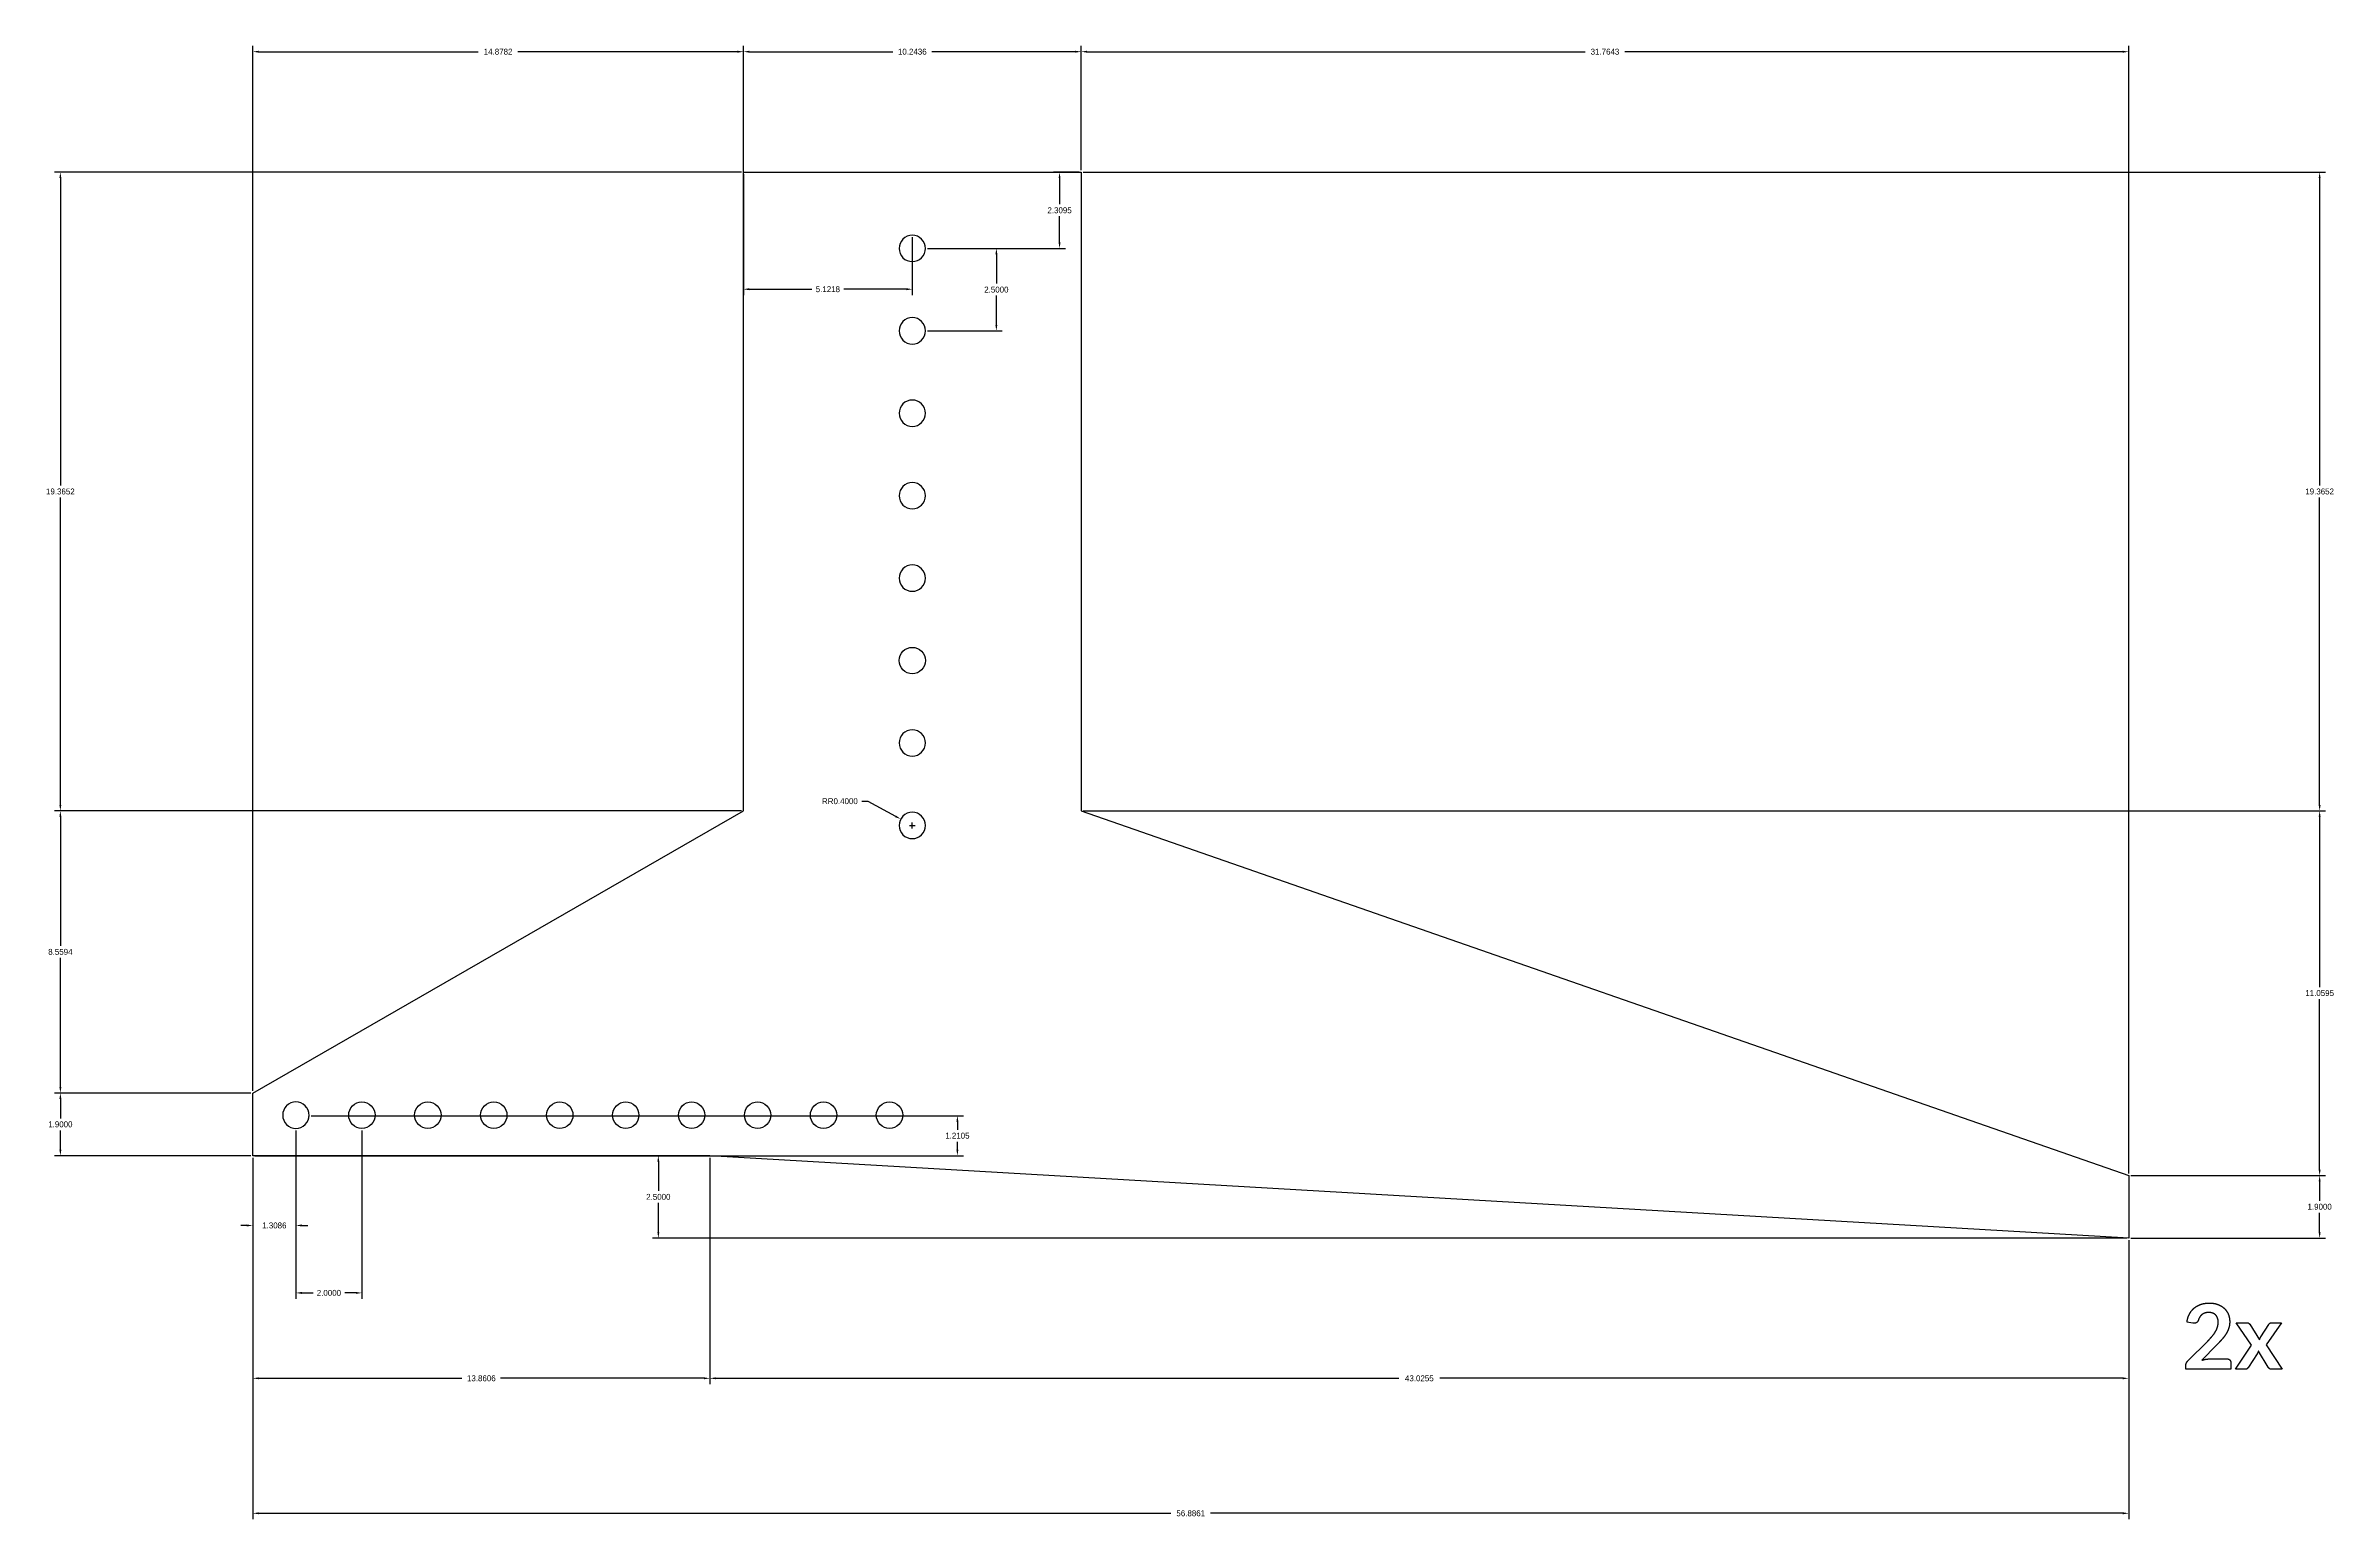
# Model space of a CAD drawing. Header units: millimetres. Extents: x -53 to 104, y -220 to 130.
# Drawn here: x -53.3 to 16.1, y -218.3 to -173.7 of the extents above; entities that cross this region are included whole.
import ezdxf

# ---------------------------------------------------------------- set-up
doc = ezdxf.new("R2010")
doc.units = ezdxf.units.MM
doc.header["$MEASUREMENT"] = 0
doc.layers.add('Standard', color=18, linetype='Continuous', true_color=0x000000)
doc.dimstyles.get("Standard").update_dxf_attribs({"dimtxt": 0.18, "dimasz": 0.18, "dimexe": 0.18, "dimexo": 0.0625, "dimgap": 0.09, "dimtad": 0, "dimtih": 1, "dimtoh": 1, "dimdec": 4, "dimzin": 0, "dimdsep": 46, "dimtxsty": 'Standard', "dimcen": 0.09, "dimadec": 0, "dimazin": 0, "dimtfac": 1, "dimtdec": 4, "dimtofl": 0, "dimtmove": 0, "dimatfit": 3, "dimfxl": 1, "dimtolj": 1, "dimtzin": 0, "dimarcsym": 0})

# ---------------------------------------------------------------- blocks, each defined once
blk = doc.blocks.new('*D1')
at = {"layer": 'Defpoints', "color": 0}
for p in [(-27.326, -197.109), (-26.975, -197.3)]:
    blk.add_point(p, dxfattribs=at)
at = {"layer": 'Standard', "color": 0, "lineweight": -2}
for p, q in [((-28.509, -196.565), (-28.329, -196.565)), ((-28.329, -196.565), (-27.485, -197.023))]:
    blk.add_line(p, q, dxfattribs=at)
at = {"layer": 'Standard', "color": 0}
for p, q in [((-27.065, -197.3), (-26.885, -197.3)), ((-26.975, -197.39), (-26.975, -197.21))]:
    blk.add_line(p, q, dxfattribs=at)
blk.add_solid([(-27.499, -197.049), (-27.47, -196.997), (-27.326, -197.109)], dxfattribs=at)
at = {"layer": 'Standard', "color": 0, "insert": (-29.171, -196.565), "char_height": 0.18, "attachment_point": 5}
blk.add_mtext('\\A1;RR0.4000', dxfattribs=at)
blk = doc.blocks.new('*D2')
at = {"layer": 'Defpoints', "color": 0}
for p in [(-45.266, -206.104), (-46.975, -207.315), (-25.608, -207.315)]:
    blk.add_point(p, dxfattribs=at)
at = {"layer": 'Standard', "color": 0, "lineweight": -2}
for p, q in [((-45.204, -206.104), (-25.428, -206.104)), ((-25.608, -206.284), (-25.608, -206.528)), ((-46.912, -207.315), (-25.428, -207.315)), ((-25.608, -207.135), (-25.608, -206.891))]:
    blk.add_line(p, q, dxfattribs=at)
at = {"layer": 'Standard', "color": 0}
for points in [[(-25.578, -206.284), (-25.638, -206.284), (-25.608, -206.104)], [(-25.638, -207.135), (-25.578, -207.135), (-25.608, -207.315)]]:
    blk.add_solid(points, dxfattribs=at)
at = {"layer": 'Standard', "color": 0, "insert": (-25.608, -206.71), "char_height": 0.18, "attachment_point": 5}
blk.add_mtext('\\A1;1.2105', dxfattribs=at)
blk = doc.blocks.new('*D3')
at = {"layer": 'Defpoints', "color": 0}
for p in [(-45.666, -206.486), (-43.666, -206.486), (-43.666, -211.477)]:
    blk.add_point(p, dxfattribs=at)
at = {"layer": 'Standard', "color": 0, "lineweight": -2}
for p, q in [((-45.666, -206.549), (-45.666, -211.657)), ((-43.666, -206.549), (-43.666, -211.657)), ((-45.486, -211.477), (-45.148, -211.477)), ((-43.846, -211.477), (-44.184, -211.477))]:
    blk.add_line(p, q, dxfattribs=at)
at = {"layer": 'Standard', "color": 0}
for points in [[(-45.486, -211.447), (-45.486, -211.507), (-45.666, -211.477)], [(-43.846, -211.507), (-43.846, -211.447), (-43.666, -211.477)]]:
    blk.add_solid(points, dxfattribs=at)
at = {"layer": 'Standard', "color": 0, "insert": (-44.666, -211.477), "char_height": 0.18, "attachment_point": 5}
blk.add_mtext('\\A1;2.0000', dxfattribs=at)
blk = doc.blocks.new('*D4')
at = {"layer": 'Defpoints', "color": 0}
for p in [(-45.666, -206.486), (-46.975, -207.315), (-46.975, -209.432)]:
    blk.add_point(p, dxfattribs=at)
at = {"layer": 'Standard', "color": 0, "lineweight": -2}
for p, q in [((-45.666, -206.549), (-45.666, -209.612)), ((-46.975, -207.377), (-46.975, -209.612)), ((-47.155, -209.432), (-47.335, -209.432)), ((-45.486, -209.432), (-45.306, -209.432))]:
    blk.add_line(p, q, dxfattribs=at)
at = {"layer": 'Standard', "color": 0}
for points in [[(-47.155, -209.462), (-47.155, -209.402), (-46.975, -209.432)], [(-45.486, -209.402), (-45.486, -209.462), (-45.666, -209.432)]]:
    blk.add_solid(points, dxfattribs=at)
at = {"layer": 'Standard', "color": 0, "insert": (-46.321, -209.432), "char_height": 0.18, "attachment_point": 5}
blk.add_mtext('\\A1;1.3086', dxfattribs=at)
blk = doc.blocks.new('*D5')
at = {"layer": 'Defpoints', "color": 0}
for p in [(-26.575, -179.8), (-26.575, -182.3), (-24.426, -182.3)]:
    blk.add_point(p, dxfattribs=at)
at = {"layer": 'Standard', "color": 0, "lineweight": -2}
for p, q in [((-26.512, -179.8), (-24.246, -179.8)), ((-24.426, -179.98), (-24.426, -180.868)), ((-24.426, -182.12), (-24.426, -181.231)), ((-26.512, -182.3), (-24.246, -182.3))]:
    blk.add_line(p, q, dxfattribs=at)
at = {"layer": 'Standard', "color": 0}
for points in [[(-24.396, -179.98), (-24.456, -179.98), (-24.426, -179.8)], [(-24.456, -182.12), (-24.396, -182.12), (-24.426, -182.3)]]:
    blk.add_solid(points, dxfattribs=at)
at = {"layer": 'Standard', "color": 0, "insert": (-24.426, -181.05), "char_height": 0.18, "attachment_point": 5}
blk.add_mtext('\\A1;2.5000', dxfattribs=at)
blk = doc.blocks.new('*D6')
at = {"layer": 'Defpoints', "color": 0}
for p in [(-22.51, -177.49), (-21.853, -177.49), (-26.575, -179.8)]:
    blk.add_point(p, dxfattribs=at)
at = {"layer": 'Standard', "color": 0, "lineweight": -2}
for p, q in [((-21.915, -177.49), (-22.69, -177.49)), ((-22.51, -177.67), (-22.51, -178.463)), ((-22.51, -179.62), (-22.51, -178.827)), ((-26.512, -179.8), (-22.33, -179.8))]:
    blk.add_line(p, q, dxfattribs=at)
at = {"layer": 'Standard', "color": 0}
for points in [[(-22.48, -177.67), (-22.54, -177.67), (-22.51, -177.49)], [(-22.54, -179.62), (-22.48, -179.62), (-22.51, -179.8)]]:
    blk.add_solid(points, dxfattribs=at)
at = {"layer": 'Standard', "color": 0, "insert": (-22.51, -178.645), "char_height": 0.18, "attachment_point": 5}
blk.add_mtext('\\A1;2.3095', dxfattribs=at)
blk = doc.blocks.new('*D7')
at = {"layer": 'Defpoints', "color": 0}
for p in [(-32.097, -177.49), (-26.975, -179.4), (-26.975, -181.038)]:
    blk.add_point(p, dxfattribs=at)
at = {"layer": 'Standard', "color": 0, "lineweight": -2}
for p, q in [((-32.097, -177.553), (-32.097, -181.218)), ((-26.975, -179.462), (-26.975, -181.218)), ((-31.917, -181.038), (-30.018, -181.038)), ((-27.155, -181.038), (-29.054, -181.038))]:
    blk.add_line(p, q, dxfattribs=at)
at = {"layer": 'Standard', "color": 0}
for points in [[(-31.917, -181.008), (-31.917, -181.068), (-32.097, -181.038)], [(-27.155, -181.068), (-27.155, -181.008), (-26.975, -181.038)]]:
    blk.add_solid(points, dxfattribs=at)
at = {"layer": 'Standard', "color": 0, "insert": (-29.536, -181.038), "char_height": 0.18, "attachment_point": 5}
blk.add_mtext('\\A1;5.1218', dxfattribs=at)
blk = doc.blocks.new('*D8')
at = {"layer": 'Defpoints', "color": 0}
for p in [(-33.114, -207.315), (-34.676, -209.815), (9.911, -209.815)]:
    blk.add_point(p, dxfattribs=at)
at = {"layer": 'Standard', "color": 0, "lineweight": -2}
for p, q in [((-33.177, -207.315), (-34.856, -207.315)), ((-34.676, -207.495), (-34.676, -208.383)), ((-34.676, -209.635), (-34.676, -208.747)), ((9.849, -209.815), (-34.856, -209.815))]:
    blk.add_line(p, q, dxfattribs=at)
at = {"layer": 'Standard', "color": 0}
for points in [[(-34.646, -207.495), (-34.706, -207.495), (-34.676, -207.315)], [(-34.706, -209.635), (-34.646, -209.635), (-34.676, -209.815)]]:
    blk.add_solid(points, dxfattribs=at)
at = {"layer": 'Standard', "color": 0, "insert": (-34.676, -208.565), "char_height": 0.18, "attachment_point": 5}
blk.add_mtext('\\A1;2.5000', dxfattribs=at)
blk = doc.blocks.new('*D9')
at = {"layer": 'Defpoints', "color": 0}
for p in [(-21.853, -177.49), (15.7, -177.49), (-21.853, -196.855)]:
    blk.add_point(p, dxfattribs=at)
at = {"layer": 'Standard', "color": 0, "lineweight": -2}
for p, q in [((-21.79, -177.49), (15.88, -177.49)), ((15.7, -177.67), (15.7, -186.991)), ((15.7, -196.675), (15.7, -187.355)), ((-21.79, -196.855), (15.88, -196.855))]:
    blk.add_line(p, q, dxfattribs=at)
at = {"layer": 'Standard', "color": 0}
for points in [[(15.73, -177.67), (15.67, -177.67), (15.7, -177.49)], [(15.67, -196.675), (15.73, -196.675), (15.7, -196.855)]]:
    blk.add_solid(points, dxfattribs=at)
at = {"layer": 'Standard', "color": 0, "insert": (15.7, -187.173), "char_height": 0.18, "attachment_point": 5}
blk.add_mtext('\\A1;19.3652', dxfattribs=at)
blk = doc.blocks.new('*D10')
at = {"layer": 'Defpoints', "color": 0}
for p in [(-21.853, -196.855), (15.7, -196.855), (9.911, -207.915)]:
    blk.add_point(p, dxfattribs=at)
at = {"layer": 'Standard', "color": 0, "lineweight": -2}
for p, q in [((-21.79, -196.855), (15.88, -196.855)), ((15.7, -197.035), (15.7, -202.203)), ((15.7, -207.735), (15.7, -202.567)), ((9.974, -207.915), (15.88, -207.915))]:
    blk.add_line(p, q, dxfattribs=at)
at = {"layer": 'Standard', "color": 0}
for points in [[(15.73, -197.035), (15.67, -197.035), (15.7, -196.855)], [(15.67, -207.735), (15.73, -207.735), (15.7, -207.915)]]:
    blk.add_solid(points, dxfattribs=at)
at = {"layer": 'Standard', "color": 0, "insert": (15.7, -202.385), "char_height": 0.18, "attachment_point": 5}
blk.add_mtext('\\A1;11.0595', dxfattribs=at)
blk = doc.blocks.new('*D11')
at = {"layer": 'Defpoints', "color": 0}
for p in [(9.911, -207.915), (15.7, -207.915), (9.911, -209.815)]:
    blk.add_point(p, dxfattribs=at)
at = {"layer": 'Standard', "color": 0, "lineweight": -2}
for p, q in [((9.974, -207.915), (15.88, -207.915)), ((15.7, -208.095), (15.7, -208.683)), ((15.7, -209.635), (15.7, -209.047)), ((9.974, -209.815), (15.88, -209.815))]:
    blk.add_line(p, q, dxfattribs=at)
at = {"layer": 'Standard', "color": 0}
for points in [[(15.73, -208.095), (15.67, -208.095), (15.7, -207.915)], [(15.67, -209.635), (15.73, -209.635), (15.7, -209.815)]]:
    blk.add_solid(points, dxfattribs=at)
at = {"layer": 'Standard', "color": 0, "insert": (15.7, -208.865), "char_height": 0.18, "attachment_point": 5}
blk.add_mtext('\\A1;1.9000', dxfattribs=at)
blk = doc.blocks.new('*D12')
at = {"layer": 'Defpoints', "color": 0}
for p in [(-46.975, -205.415), (-52.809, -207.315), (-46.975, -207.315)]:
    blk.add_point(p, dxfattribs=at)
at = {"layer": 'Standard', "color": 0, "lineweight": -2}
for p, q in [((-47.037, -205.415), (-52.989, -205.415)), ((-52.809, -205.595), (-52.809, -206.183)), ((-52.809, -207.135), (-52.809, -206.547)), ((-47.037, -207.315), (-52.989, -207.315))]:
    blk.add_line(p, q, dxfattribs=at)
at = {"layer": 'Standard', "color": 0}
for points in [[(-52.779, -205.595), (-52.839, -205.595), (-52.809, -205.415)], [(-52.839, -207.135), (-52.779, -207.135), (-52.809, -207.315)]]:
    blk.add_solid(points, dxfattribs=at)
at = {"layer": 'Standard', "color": 0, "insert": (-52.809, -206.365), "char_height": 0.18, "attachment_point": 5}
blk.add_mtext('\\A1;1.9000', dxfattribs=at)
blk = doc.blocks.new('*D13')
at = {"layer": 'Defpoints', "color": 0}
for p in [(-32.097, -196.855), (-52.809, -205.415), (-46.975, -205.415)]:
    blk.add_point(p, dxfattribs=at)
at = {"layer": 'Standard', "color": 0, "lineweight": -2}
for p, q in [((-32.159, -196.855), (-52.989, -196.855)), ((-52.809, -197.035), (-52.809, -200.951)), ((-52.809, -205.235), (-52.809, -201.319)), ((-47.037, -205.415), (-52.989, -205.415))]:
    blk.add_line(p, q, dxfattribs=at)
at = {"layer": 'Standard', "color": 0}
for points in [[(-52.779, -197.035), (-52.839, -197.035), (-52.809, -196.855)], [(-52.839, -205.235), (-52.779, -205.235), (-52.809, -205.415)]]:
    blk.add_solid(points, dxfattribs=at)
at = {"layer": 'Standard', "color": 0, "insert": (-52.809, -201.135), "char_height": 0.18, "attachment_point": 5}
blk.add_mtext('\\A1;8.5594', dxfattribs=at)
blk = doc.blocks.new('*D14')
at = {"layer": 'Defpoints', "color": 0}
for p in [(-32.097, -177.49), (-52.809, -196.855), (-32.097, -196.855)]:
    blk.add_point(p, dxfattribs=at)
at = {"layer": 'Standard', "color": 0, "lineweight": -2}
for p, q in [((-32.159, -177.49), (-52.989, -177.49)), ((-52.809, -177.67), (-52.809, -186.991)), ((-52.809, -196.675), (-52.809, -187.355)), ((-32.159, -196.855), (-52.989, -196.855))]:
    blk.add_line(p, q, dxfattribs=at)
at = {"layer": 'Standard', "color": 0}
for points in [[(-52.779, -177.67), (-52.839, -177.67), (-52.809, -177.49)], [(-52.839, -196.675), (-52.779, -196.675), (-52.809, -196.855)]]:
    blk.add_solid(points, dxfattribs=at)
at = {"layer": 'Standard', "color": 0, "insert": (-52.809, -187.173), "char_height": 0.18, "attachment_point": 5}
blk.add_mtext('\\A1;19.3652', dxfattribs=at)
blk = doc.blocks.new('*D15')
at = {"layer": 'Defpoints', "color": 0}
for p in [(9.911, -173.835), (-21.853, -177.49), (9.911, -207.915)]:
    blk.add_point(p, dxfattribs=at)
at = {"layer": 'Standard', "color": 0, "lineweight": -2}
for p, q in [((-21.853, -177.428), (-21.853, -173.655)), ((-21.673, -173.835), (-6.572, -173.835)), ((9.731, -173.835), (-5.369, -173.835)), ((9.911, -207.852), (9.911, -173.655))]:
    blk.add_line(p, q, dxfattribs=at)
at = {"layer": 'Standard', "color": 0}
for points in [[(-21.673, -173.805), (-21.673, -173.865), (-21.853, -173.835)], [(9.731, -173.865), (9.731, -173.805), (9.911, -173.835)]]:
    blk.add_solid(points, dxfattribs=at)
at = {"layer": 'Standard', "color": 0, "insert": (-5.971, -173.835), "char_height": 0.18, "attachment_point": 5}
blk.add_mtext('\\A1;31.7643', dxfattribs=at)
blk = doc.blocks.new('*D16')
at = {"layer": 'Defpoints', "color": 0}
for p in [(-21.853, -173.835), (-32.097, -177.49), (-21.853, -177.49)]:
    blk.add_point(p, dxfattribs=at)
at = {"layer": 'Standard', "color": 0, "lineweight": -2}
for p, q in [((-32.097, -177.428), (-32.097, -173.655)), ((-31.917, -173.835), (-27.561, -173.835)), ((-22.033, -173.835), (-26.388, -173.835)), ((-21.853, -177.428), (-21.853, -173.655))]:
    blk.add_line(p, q, dxfattribs=at)
at = {"layer": 'Standard', "color": 0}
for points in [[(-31.917, -173.805), (-31.917, -173.865), (-32.097, -173.835)], [(-22.033, -173.865), (-22.033, -173.805), (-21.853, -173.835)]]:
    blk.add_solid(points, dxfattribs=at)
at = {"layer": 'Standard', "color": 0, "insert": (-26.975, -173.835), "char_height": 0.18, "attachment_point": 5}
blk.add_mtext('\\A1;10.2436', dxfattribs=at)
blk = doc.blocks.new('*D17')
at = {"layer": 'Defpoints', "color": 0}
for p in [(-32.097, -173.835), (-32.097, -196.855), (-46.975, -205.415)]:
    blk.add_point(p, dxfattribs=at)
at = {"layer": 'Standard', "color": 0, "lineweight": -2}
for p, q in [((-46.975, -205.352), (-46.975, -173.655)), ((-46.795, -173.835), (-40.137, -173.835)), ((-32.277, -173.835), (-38.934, -173.835)), ((-32.097, -196.793), (-32.097, -173.655))]:
    blk.add_line(p, q, dxfattribs=at)
at = {"layer": 'Standard', "color": 0}
for points in [[(-46.795, -173.805), (-46.795, -173.865), (-46.975, -173.835)], [(-32.277, -173.865), (-32.277, -173.805), (-32.097, -173.835)]]:
    blk.add_solid(points, dxfattribs=at)
at = {"layer": 'Standard', "color": 0, "insert": (-39.536, -173.835), "char_height": 0.18, "attachment_point": 5}
blk.add_mtext('\\A1;14.8782', dxfattribs=at)
blk = doc.blocks.new('*D18')
at = {"layer": 'Defpoints', "color": 0}
for p in [(-46.975, -207.315), (9.911, -209.815), (9.911, -218.161)]:
    blk.add_point(p, dxfattribs=at)
at = {"layer": 'Standard', "color": 0, "lineweight": -2}
for p, q in [((-46.975, -207.377), (-46.975, -218.341)), ((9.911, -209.877), (9.911, -218.341)), ((-46.795, -218.161), (-19.133, -218.161)), ((9.731, -218.161), (-17.931, -218.161))]:
    blk.add_line(p, q, dxfattribs=at)
at = {"layer": 'Standard', "color": 0}
for points in [[(-46.795, -218.131), (-46.795, -218.191), (-46.975, -218.161)], [(9.731, -218.191), (9.731, -218.131), (9.911, -218.161)]]:
    blk.add_solid(points, dxfattribs=at)
at = {"layer": 'Standard', "color": 0, "insert": (-18.532, -218.161), "char_height": 0.18, "attachment_point": 5}
blk.add_mtext('\\A1;56.8861', dxfattribs=at)
blk = doc.blocks.new('*D19')
at = {"layer": 'Defpoints', "color": 0}
for p in [(-33.114, -207.315), (9.911, -209.815), (9.911, -214.067)]:
    blk.add_point(p, dxfattribs=at)
at = {"layer": 'Standard', "color": 0, "lineweight": -2}
for p, q in [((-33.114, -207.377), (-33.114, -214.247)), ((9.911, -209.877), (9.911, -214.247)), ((-32.934, -214.067), (-12.219, -214.067)), ((9.731, -214.067), (-10.983, -214.067))]:
    blk.add_line(p, q, dxfattribs=at)
at = {"layer": 'Standard', "color": 0}
for points in [[(-32.934, -214.037), (-32.934, -214.097), (-33.114, -214.067)], [(9.731, -214.097), (9.731, -214.037), (9.911, -214.067)]]:
    blk.add_solid(points, dxfattribs=at)
at = {"layer": 'Standard', "color": 0, "insert": (-11.601, -214.067), "char_height": 0.18, "attachment_point": 5}
blk.add_mtext('\\A1;43.0255', dxfattribs=at)
blk = doc.blocks.new('*D20')
at = {"layer": 'Defpoints', "color": 0}
for p in [(-46.975, -207.315), (-33.114, -207.315), (-33.114, -214.067)]:
    blk.add_point(p, dxfattribs=at)
at = {"layer": 'Standard', "color": 0, "lineweight": -2}
for p, q in [((-46.975, -207.377), (-46.975, -214.247)), ((-33.114, -207.377), (-33.114, -214.247)), ((-46.795, -214.067), (-40.631, -214.067)), ((-33.294, -214.067), (-39.458, -214.067))]:
    blk.add_line(p, q, dxfattribs=at)
at = {"layer": 'Standard', "color": 0}
for points in [[(-46.795, -214.037), (-46.795, -214.097), (-46.975, -214.067)], [(-33.294, -214.097), (-33.294, -214.037), (-33.114, -214.067)]]:
    blk.add_solid(points, dxfattribs=at)
at = {"layer": 'Standard', "color": 0, "insert": (-40.044, -214.067), "char_height": 0.18, "attachment_point": 5}
blk.add_mtext('\\A1;13.8606', dxfattribs=at)

msp = doc.modelspace()

# ---------------------------------------------------------------- linework, layer by layer
at = {"color": 221, "true_color": 0xe5a6d7}
for points in [[(-46.9748, -205.41476), (-32.09659, -196.85532), (-32.09658, -177.49007), (-21.85299, -177.49007), (-21.85299, -196.85532), (9.91133, -207.91478), (9.91132, -209.81479), (-33.11417, -207.31477), (-46.9748, -207.31477), (-46.9748, -205.41476)], [(-27.12786, -180.16911), (-27.05282, -180.19188), (-26.97478, -180.19955), (-26.89675, -180.19188), (-26.82171, -180.16911), (-26.75256, -180.13214), (-26.69194, -180.0824), (-26.6422, -180.02179), (-26.60523, -179.95264), (-26.58247, -179.87759), (-26.57479, -179.79956), (-26.58247, -179.72153), (-26.60523, -179.64648), (-26.6422, -179.57733), (-26.69194, -179.51672), (-26.75256, -179.46698), (-26.82171, -179.43001), (-26.89675, -179.40724), (-26.97478, -179.39957), (-27.05282, -179.40724), (-27.12786, -179.43001), (-27.19701, -179.46698), (-27.25763, -179.51672), (-27.30737, -179.57733), (-27.34434, -179.64648), (-27.3671, -179.72153), (-27.37479, -179.79956), (-27.3671, -179.87759), (-27.34434, -179.95264), (-27.30737, -180.02179), (-27.25763, -180.0824), (-27.19701, -180.13214), (-27.12786, -180.16911)], [(-26.6422, -182.52179), (-26.60523, -182.45264), (-26.58247, -182.37759), (-26.57479, -182.29956), (-26.58247, -182.22153), (-26.60523, -182.14648), (-26.6422, -182.07733), (-26.69194, -182.01672), (-26.75256, -181.96696), (-26.82171, -181.93001), (-26.89675, -181.90724), (-26.97478, -181.89957), (-27.05282, -181.90724), (-27.12786, -181.93001), (-27.19701, -181.96698), (-27.25763, -182.01672), (-27.30737, -182.07733), (-27.34434, -182.14648), (-27.3671, -182.22153), (-27.37478, -182.29956), (-27.3671, -182.37759), (-27.34434, -182.45264), (-27.30737, -182.52179), (-27.25763, -182.5824), (-27.19701, -182.63216), (-27.12786, -182.66911), (-27.05282, -182.69188), (-26.97478, -182.69955), (-26.89675, -182.69188), (-26.82171, -182.66911), (-26.75256, -182.63216), (-26.69194, -182.5824), (-26.6422, -182.52179)], [(-27.19701, -185.13216), (-27.12786, -185.16911), (-27.05282, -185.19188), (-26.97478, -185.19955), (-26.89675, -185.19188), (-26.82171, -185.16911), (-26.75256, -185.13216), (-26.69194, -185.0824), (-26.6422, -185.02179), (-26.60523, -184.95264), (-26.58247, -184.87759), (-26.57479, -184.79956), (-26.58247, -184.72153), (-26.60523, -184.64648), (-26.6422, -184.57733), (-26.69194, -184.51672), (-26.75256, -184.46698), (-26.82171, -184.43001), (-26.89675, -184.40724), (-26.97478, -184.39957), (-27.05282, -184.40724), (-27.12786, -184.43001), (-27.19701, -184.46698), (-27.25763, -184.51672), (-27.30737, -184.57733), (-27.34434, -184.64648), (-27.3671, -184.72153), (-27.37479, -184.79956), (-27.3671, -184.87759), (-27.34434, -184.95264), (-27.30737, -185.02179), (-27.25763, -185.0824), (-27.19701, -185.13216)], [(-27.05282, -187.69188), (-26.97479, -187.69955), (-26.89675, -187.69188), (-26.82171, -187.66911), (-26.75256, -187.63214), (-26.69194, -187.5824), (-26.6422, -187.52179), (-26.60523, -187.45264), (-26.58247, -187.37759), (-26.57479, -187.29956), (-26.58247, -187.22153), (-26.60524, -187.14648), (-26.6422, -187.07733), (-26.69194, -187.01672), (-26.75256, -186.96698), (-26.82171, -186.93001), (-26.89675, -186.90724), (-26.97479, -186.89957), (-27.05282, -186.90724), (-27.12786, -186.93001), (-27.19702, -186.96698), (-27.25763, -187.01672), (-27.30737, -187.07733), (-27.34434, -187.14648), (-27.3671, -187.22153), (-27.37479, -187.29956), (-27.3671, -187.37759), (-27.34434, -187.45264), (-27.30737, -187.52179), (-27.25763, -187.5824), (-27.19702, -187.63214), (-27.12786, -187.66911), (-27.05282, -187.69188)], [(-26.97479, -189.39955), (-27.05283, -189.40724), (-27.12786, -189.43001), (-27.19702, -189.46696), (-27.25763, -189.51671), (-27.30738, -189.57733), (-27.34434, -189.64648), (-27.3671, -189.72153), (-27.37479, -189.79956), (-27.3671, -189.87759), (-27.34434, -189.95264), (-27.30738, -190.02179), (-27.25763, -190.0824), (-27.19702, -190.13214), (-27.12786, -190.16911), (-27.05283, -190.19188), (-26.97479, -190.19955), (-26.89675, -190.19188), (-26.82172, -190.16911), (-26.75256, -190.13214), (-26.69195, -190.0824), (-26.6422, -190.02179), (-26.60524, -189.95264), (-26.58247, -189.87759), (-26.57479, -189.79956), (-26.58247, -189.72153), (-26.60524, -189.64648), (-26.6422, -189.57733), (-26.69195, -189.51671), (-26.75256, -189.46696), (-26.82172, -189.43001), (-26.89675, -189.40724), (-26.97479, -189.39955)], [(-26.75256, -191.96696), (-26.69195, -192.01671), (-26.6422, -192.07733), (-26.60524, -192.14648), (-26.58248, -192.22153), (-26.57479, -192.29956), (-26.58248, -192.37759), (-26.60524, -192.45264), (-26.6422, -192.52179), (-26.69195, -192.5824), (-26.75256, -192.63214), (-26.82172, -192.66911), (-26.89676, -192.69188), (-26.97479, -192.69955), (-27.05283, -192.69188), (-27.12786, -192.66911), (-27.19702, -192.63214), (-27.25763, -192.5824), (-27.30738, -192.52179), (-27.34434, -192.45264), (-27.36711, -192.37759), (-27.37479, -192.29956), (-27.36711, -192.22153), (-27.34434, -192.14648), (-27.30738, -192.07733), (-27.25763, -192.01671), (-27.19702, -191.96696), (-27.12786, -191.93001), (-27.05283, -191.90724), (-26.97479, -191.89955), (-26.89676, -191.90724), (-26.82172, -191.93001), (-26.75256, -191.96696)], [(-26.97479, -195.19955), (-26.89676, -195.19188), (-26.82172, -195.16911), (-26.75256, -195.13214), (-26.69195, -195.0824), (-26.6422, -195.02179), (-26.60524, -194.95264), (-26.58248, -194.87759), (-26.57479, -194.79956), (-26.58248, -194.72153), (-26.60524, -194.64648), (-26.6422, -194.57733), (-26.69195, -194.51671), (-26.75256, -194.46696), (-26.82172, -194.43001), (-26.89676, -194.40724), (-26.97479, -194.39955), (-27.05283, -194.40724), (-27.12786, -194.43001), (-27.19702, -194.46696), (-27.25764, -194.51672), (-27.30738, -194.57733), (-27.34435, -194.64648), (-27.36711, -194.72153), (-27.37479, -194.79956), (-27.36711, -194.87759), (-27.34434, -194.95264), (-27.30738, -195.02179), (-27.25763, -195.0824), (-27.19702, -195.13214), (-27.12786, -195.16911), (-27.05283, -195.19188), (-26.97479, -195.19955)], [(-26.82172, -196.93001), (-26.89676, -196.90724), (-26.97479, -196.89957), (-27.05283, -196.90724), (-27.12786, -196.93001), (-27.19702, -196.96696), (-27.25763, -197.01672), (-27.30738, -197.07733), (-27.34434, -197.14648), (-27.36711, -197.22153), (-27.37479, -197.29956), (-27.36711, -197.37759), (-27.34434, -197.45264), (-27.30738, -197.52179), (-27.25763, -197.5824), (-27.19702, -197.63214), (-27.12786, -197.66911), (-27.05283, -197.69188), (-26.97479, -197.69955), (-26.89676, -197.69188), (-26.82172, -197.66911), (-26.75256, -197.63214), (-26.69195, -197.5824), (-26.6422, -197.52179), (-26.60524, -197.45264), (-26.58248, -197.37759), (-26.57479, -197.29956), (-26.58248, -197.22153), (-26.60524, -197.14648), (-26.6422, -197.07733), (-26.69195, -197.01672), (-26.75256, -196.96696), (-26.82172, -196.93001)], [(-45.29668, -205.9334), (-45.33365, -205.86424), (-45.34391, -205.85173), (-45.38339, -205.80363), (-45.44401, -205.75388), (-45.51316, -205.71692), (-45.5882, -205.69415), (-45.66624, -205.68648), (-45.74427, -205.69415), (-45.81931, -205.71692), (-45.88847, -205.75388), (-45.94908, -205.80363), (-45.95934, -205.81613), (-45.99883, -205.86424), (-46.03579, -205.9334), (-46.05855, -206.00844), (-46.06482, -206.07208), (-46.06623, -206.08647), (-46.06306, -206.11874), (-46.05855, -206.16451), (-46.03579, -206.23955), (-45.99883, -206.3087), (-45.94908, -206.36931), (-45.88846, -206.41905), (-45.81931, -206.45602), (-45.74427, -206.47879), (-45.66624, -206.48647), (-45.5882, -206.47879), (-45.51316, -206.45602), (-45.44401, -206.41905), (-45.38339, -206.36931), (-45.33365, -206.3087), (-45.29786, -206.24174), (-45.29668, -206.23955), (-45.27392, -206.16451), (-45.27074, -206.13223), (-45.26798, -206.10423), (-45.26624, -206.08647), (-45.27251, -206.02283), (-45.27392, -206.00844), (-45.29668, -205.9334)], [(-43.29668, -205.9334), (-43.27392, -206.00844), (-43.26624, -206.08647), (-43.27074, -206.13223), (-43.27392, -206.16451), (-43.29668, -206.23955), (-43.33365, -206.3087), (-43.38339, -206.36931), (-43.44401, -206.41905), (-43.51316, -206.45602), (-43.5882, -206.47879), (-43.66624, -206.48647), (-43.74427, -206.47879), (-43.81931, -206.45602), (-43.88846, -206.41905), (-43.94908, -206.36931), (-43.99883, -206.3087), (-44.03579, -206.23955), (-44.05855, -206.16451), (-44.06306, -206.11874), (-44.06623, -206.08647), (-44.05855, -206.00844), (-44.03579, -205.9334), (-43.99883, -205.86424), (-43.94908, -205.80363), (-43.88847, -205.75389), (-43.81931, -205.71692), (-43.74427, -205.69415), (-43.66624, -205.68648), (-43.5882, -205.69415), (-43.51316, -205.71692), (-43.44401, -205.75389), (-43.38339, -205.80363), (-43.33365, -205.86424), (-43.29668, -205.9334)], [(-41.29668, -205.9334), (-41.27392, -206.00844), (-41.26624, -206.08647), (-41.27392, -206.16451), (-41.29668, -206.23955), (-41.33365, -206.3087), (-41.38339, -206.36932), (-41.44401, -206.41907), (-41.51316, -206.45602), (-41.5882, -206.47879), (-41.66624, -206.48648), (-41.74427, -206.47879), (-41.81931, -206.45602), (-41.88846, -206.41907), (-41.94908, -206.36932), (-41.99883, -206.3087), (-42.03579, -206.23955), (-42.05855, -206.16451), (-42.06306, -206.11874), (-42.06623, -206.08647), (-42.05855, -206.00844), (-42.03579, -205.9334), (-41.99883, -205.86424), (-41.94908, -205.80363), (-41.88847, -205.75389), (-41.81931, -205.71692), (-41.74427, -205.69415), (-41.66624, -205.68648), (-41.5882, -205.69415), (-41.51316, -205.71692), (-41.44401, -205.75389), (-41.38339, -205.80363), (-41.33365, -205.86424), (-41.29668, -205.9334)], [(-39.29668, -205.9334), (-39.27392, -206.00844), (-39.26624, -206.08647), (-39.27074, -206.13225), (-39.27392, -206.16451), (-39.29668, -206.23955), (-39.33365, -206.3087), (-39.38339, -206.36932), (-39.44401, -206.41907), (-39.51316, -206.45602), (-39.5882, -206.47879), (-39.66624, -206.48648), (-39.74427, -206.47879), (-39.81931, -206.45602), (-39.88847, -206.41907), (-39.94908, -206.36932), (-39.99883, -206.3087), (-40.03579, -206.23955), (-40.05855, -206.16451), (-40.06624, -206.08647), (-40.05855, -206.00844), (-40.03579, -205.9334), (-39.99883, -205.86424), (-39.94908, -205.80363), (-39.88847, -205.75389), (-39.81931, -205.71692), (-39.74427, -205.69415), (-39.66624, -205.68648), (-39.5882, -205.69415), (-39.51316, -205.71692), (-39.44401, -205.75389), (-39.38339, -205.80363), (-39.33365, -205.86424), (-39.29668, -205.9334)], [(-37.33365, -205.86424), (-37.29668, -205.93341), (-37.27392, -206.00844), (-37.26624, -206.08647), (-37.27392, -206.16452), (-37.29668, -206.23955), (-37.33365, -206.3087), (-37.38339, -206.36932), (-37.44401, -206.41907), (-37.51316, -206.45602), (-37.5882, -206.47879), (-37.66624, -206.48648), (-37.74427, -206.47879), (-37.81931, -206.45602), (-37.88847, -206.41907), (-37.94908, -206.36932), (-37.99883, -206.3087), (-38.03579, -206.23955), (-38.05855, -206.16451), (-38.06624, -206.08647), (-38.05855, -206.00844), (-38.03579, -205.9334), (-37.99883, -205.86424), (-37.94908, -205.80363), (-37.88847, -205.75389), (-37.81931, -205.71692), (-37.74427, -205.69417), (-37.66624, -205.68648), (-37.5882, -205.69417), (-37.51316, -205.71692), (-37.44401, -205.75389), (-37.38339, -205.80363), (-37.33365, -205.86424)], [(-35.33365, -205.86424), (-35.29668, -205.93341), (-35.27392, -206.00844), (-35.26624, -206.08647), (-35.27392, -206.16452), (-35.29668, -206.23955), (-35.33365, -206.3087), (-35.38339, -206.36932), (-35.44401, -206.41907), (-35.51316, -206.45602), (-35.5882, -206.47879), (-35.66624, -206.48648), (-35.74427, -206.47879), (-35.81931, -206.45602), (-35.88847, -206.41907), (-35.94908, -206.36932), (-35.99883, -206.3087), (-36.03579, -206.23955), (-36.05855, -206.16452), (-36.06624, -206.08647), (-36.05855, -206.00844), (-36.03579, -205.93341), (-35.99883, -205.86424), (-35.94908, -205.80363), (-35.88847, -205.75389), (-35.81931, -205.71692), (-35.74427, -205.69417), (-35.66624, -205.68648), (-35.5882, -205.69417), (-35.51316, -205.71692), (-35.44401, -205.75389), (-35.38339, -205.80363), (-35.33365, -205.86424)], [(-33.33365, -205.86424), (-33.29668, -205.9334), (-33.27392, -206.00844), (-33.26624, -206.08647), (-33.27392, -206.16451), (-33.29668, -206.23955), (-33.33365, -206.3087), (-33.38339, -206.36932), (-33.44401, -206.41907), (-33.51316, -206.45602), (-33.5882, -206.47879), (-33.66624, -206.48648), (-33.74427, -206.47879), (-33.81931, -206.45602), (-33.88847, -206.41907), (-33.94908, -206.36932), (-33.99883, -206.3087), (-34.03579, -206.23955), (-34.05855, -206.16451), (-34.06624, -206.08647), (-34.05855, -206.00844), (-34.03579, -205.9334), (-33.99883, -205.86424), (-33.94908, -205.80363), (-33.88847, -205.75389), (-33.81931, -205.71692), (-33.74427, -205.69417), (-33.66624, -205.68648), (-33.5882, -205.69417), (-33.51316, -205.71692), (-33.44401, -205.75389), (-33.38339, -205.80363), (-33.33365, -205.86424)], [(-31.27392, -206.00844), (-31.26624, -206.08647), (-31.27392, -206.16452), (-31.29668, -206.23955), (-31.33365, -206.3087), (-31.38339, -206.36932), (-31.44401, -206.41907), (-31.51316, -206.45602), (-31.5882, -206.47879), (-31.66624, -206.48648), (-31.74427, -206.47879), (-31.81931, -206.45602), (-31.88847, -206.41907), (-31.94908, -206.36932), (-31.99883, -206.3087), (-32.03579, -206.23955), (-32.05855, -206.16452), (-32.06624, -206.08647), (-32.05855, -206.00844), (-32.03579, -205.93341), (-31.99883, -205.86424), (-31.94908, -205.80363), (-31.88847, -205.75389), (-31.81931, -205.71692), (-31.74427, -205.69417), (-31.66624, -205.68648), (-31.5882, -205.69417), (-31.51316, -205.71692), (-31.44401, -205.75389), (-31.38339, -205.80363), (-31.33365, -205.86426), (-31.29668, -205.93341), (-31.27392, -206.00844)], [(-29.26624, -206.08649), (-29.27392, -206.16452), (-29.29668, -206.23955), (-29.33365, -206.3087), (-29.3834, -206.36932), (-29.44401, -206.41907), (-29.51316, -206.45602), (-29.5882, -206.47879), (-29.66624, -206.48648), (-29.74427, -206.47879), (-29.81931, -206.45602), (-29.88847, -206.41907), (-29.94908, -206.36932), (-29.99883, -206.3087), (-30.03579, -206.23955), (-30.05855, -206.16452), (-30.06624, -206.08649), (-30.05855, -206.00844), (-30.03579, -205.93341), (-29.99883, -205.86426), (-29.94908, -205.80363), (-29.88847, -205.75389), (-29.81931, -205.71692), (-29.74427, -205.69417), (-29.66624, -205.68648), (-29.5882, -205.69417), (-29.51316, -205.71692), (-29.44401, -205.75389), (-29.3834, -205.80363), (-29.33365, -205.86426), (-29.29668, -205.93341), (-29.27392, -206.00844), (-29.26624, -206.08649)], [(-27.26624, -206.08649), (-27.27392, -206.16452), (-27.29668, -206.23955), (-27.33365, -206.3087), (-27.3834, -206.36932), (-27.44401, -206.41907), (-27.51316, -206.45602), (-27.5882, -206.47879), (-27.66624, -206.48648), (-27.74427, -206.47879), (-27.81931, -206.45602), (-27.88847, -206.41907), (-27.94908, -206.36932), (-27.99883, -206.3087), (-28.03579, -206.23955), (-28.05855, -206.16452), (-28.06624, -206.08649), (-28.05855, -206.00844), (-28.03579, -205.93341), (-27.99883, -205.86426), (-27.94908, -205.80363), (-27.88847, -205.75389), (-27.81931, -205.71693), (-27.74427, -205.69417), (-27.66624, -205.68648), (-27.5882, -205.69417), (-27.51316, -205.71693), (-27.44401, -205.75389), (-27.3834, -205.80363), (-27.33365, -205.86426), (-27.29668, -205.93341), (-27.27392, -206.00844), (-27.26624, -206.08649)]]:
    msp.add_lwpolyline(points, dxfattribs=at)
at = {"layer": 'Standard'}
for p, q in [((11.8558, -212.3919), (11.67717, -212.36024)), ((11.70338, -213.54069), (12.3066, -212.93605)), ((13.63039, -213.06649), (13.16588, -212.38363)), ((13.16588, -212.38363), (13.49309, -212.38363)), ((13.57959, -212.42758), (13.87495, -212.89754)), ((13.91769, -212.8054), (14.15539, -212.43444)), ((14.54571, -212.38363), (14.08261, -213.05137)), ((14.23362, -212.38363), (14.54571, -212.38363)), ((11.64289, -213.79351), (11.64289, -213.68081)), ((12.57455, -213.05964), (12.12656, -213.5173)), ((12.37676, -213.47738), (12.88644, -213.47738)), ((13.006, -213.59008), (13.006, -213.79351)), ((13.14672, -213.79351), (13.63039, -213.06649)), ((13.8064, -213.32214), (13.54249, -213.7302)), ((14.14027, -213.7302), (13.84209, -213.23968)), ((14.08261, -213.05137), (14.56487, -213.79351)), ((13.006, -213.79351), (11.64289, -213.79351)), ((13.45035, -213.79351), (13.14672, -213.79351)), ((14.56487, -213.79351), (14.23785, -213.79351))]:
    msp.add_line(p, q, dxfattribs=at)
for points in [[(11.67717, -212.36024), (11.69793, -212.2173), (11.75701, -212.10944)], [(11.75701, -212.10944), (11.81608, -212.00157), (11.90469, -211.9294)], [(11.90469, -211.9294), (11.9933, -211.85722), (12.10801, -211.82083)], [(12.02354, -212.29835), (12.00015, -212.36165), (11.96305, -212.38222)], [(12.06477, -212.20772), (12.03725, -212.24895), (12.02354, -212.29835)], [(12.13211, -212.13554), (12.09229, -212.16649), (12.06477, -212.20772)], [(12.10801, -211.82083), (12.22273, -211.78444), (12.35479, -211.78444)], [(12.22344, -212.08746), (12.17192, -212.1046), (12.13211, -212.13554)], [(12.33543, -212.07032), (12.27495, -212.07032), (12.22344, -212.08746)], [(12.45428, -212.08887), (12.40136, -212.07032), (12.33543, -212.07032)], [(12.35479, -211.78444), (12.49209, -211.78444), (12.6062, -211.82496)], [(12.54501, -212.14452), (12.50721, -212.10742), (12.45428, -212.08887)], [(12.60348, -212.23585), (12.58281, -212.18161), (12.54501, -212.14452)], [(12.62414, -212.36165), (12.62414, -212.29008), (12.60348, -212.23585)], [(12.6062, -211.82496), (12.72031, -211.86548), (12.80136, -211.93968)], [(12.80136, -211.93968), (12.88241, -212.01387), (12.92777, -212.11831)], [(12.92777, -212.11831), (12.97313, -212.22274), (12.97313, -212.35056)], [(11.96305, -212.38222), (11.92596, -212.40278), (11.8558, -212.3919)], [(12.3066, -212.93605), (12.38221, -212.85903), (12.44199, -212.78897)], [(12.44199, -212.78897), (12.50176, -212.71891), (12.54158, -212.65016)], [(12.54158, -212.65016), (12.5814, -212.58141), (12.60277, -212.51065)], [(12.72717, -212.89754), (12.65438, -212.97718), (12.57455, -213.05964)], [(12.60277, -212.51065), (12.62414, -212.43988), (12.62414, -212.36165)], [(12.85428, -212.73262), (12.79995, -212.8179), (12.72717, -212.89754)], [(12.94088, -212.55389), (12.90862, -212.64734), (12.85428, -212.73262)], [(12.97313, -212.35056), (12.97313, -212.46044), (12.94088, -212.55389)], [(13.49309, -212.38363), (13.53019, -212.38363), (13.54803, -212.39391)], [(13.54803, -212.39391), (13.56588, -212.40419), (13.57959, -212.42758)], [(13.87495, -212.89754), (13.89007, -212.85077), (13.91769, -212.8054)], [(14.15539, -212.43444), (14.18563, -212.38363), (14.23362, -212.38363)], [(11.64289, -213.68081), (11.64289, -213.64653), (11.65731, -213.60873)], [(11.65731, -213.60873), (11.67172, -213.57093), (11.70338, -213.54069)], [(12.12656, -213.5173), (12.19128, -213.49815), (12.25509, -213.48776)], [(12.25509, -213.48776), (12.3189, -213.47738), (12.37676, -213.47738)], [(12.88644, -213.47738), (12.94148, -213.47738), (12.97374, -213.50833)], [(12.97374, -213.50833), (13.006, -213.53927), (13.006, -213.59008)], [(13.54249, -213.7302), (13.52737, -213.75359), (13.50539, -213.77355)], [(13.82626, -213.28373), (13.81729, -213.3044), (13.8064, -213.32214)], [(13.84209, -213.23968), (13.83523, -213.26306), (13.82626, -213.28373)], [(14.17807, -213.77425), (14.15539, -213.755), (14.14027, -213.7302)], [(13.50539, -213.77355), (13.48342, -213.79351), (13.45035, -213.79351)], [(14.23785, -213.79351), (14.20076, -213.79351), (14.17807, -213.77425)]]:
    msp.add_open_spline(points, degree=2, dxfattribs=at)

# ---------------------------------------------------------------- dimensions: what is measured, and where the dimension line sits
for base, p1, p2, picture, middle in [((-32.09659, -173.83479), (-46.9748, -205.41476), (-32.09659, -196.85532), '*D17', (-39.53569, -173.83479)), ((-21.85299, -173.83479), (-32.09658, -177.49007), (-21.85299, -177.49007), '*D16', (-26.97478, -173.83479)), ((9.91133, -173.83479), (-21.85299, -177.49007), (9.91133, -207.91478), '*D15', (-5.97083, -173.83479)), ((-26.97478, -181.03843), (-32.09658, -177.49007), (-26.97478, -179.39957), '*D7', (-29.53568, -181.03843)), ((-46.9748, -209.43191), (-45.66624, -206.48647), (-46.9748, -207.31477), '*D4', (-46.32052, -209.43191)), ((-43.66624, -211.47677), (-45.66624, -206.48647), (-43.66624, -206.48647), '*D3', (-44.66624, -211.47677)), ((9.91132, -218.16061), (-46.9748, -207.31477), (9.91132, -209.81479), '*D18', (-18.53174, -218.16061)), ((-33.11417, -214.06734), (-46.9748, -207.31477), (-33.11417, -207.31477), '*D20', (-40.04448, -214.06734)), ((9.91132, -214.06734), (-33.11417, -207.31477), (9.91132, -209.81479), '*D19', (-11.60142, -214.06734))]:
    dim = msp.add_linear_dim(base=base, p1=p1, p2=p2, dimstyle='Standard', dxfattribs=at)
    dim.commit()
    dim.dimension.update_dxf_attribs({"geometry": picture, "text_midpoint": middle})
for base, p1, p2, picture, middle in [((-52.80892, -196.855316), (-32.096581, -177.490067), (-32.096588, -196.855316), '*D14', (-52.80892, -187.172691)), ((-22.50997, -177.49007), (-26.57479, -179.79956), (-21.85299, -177.49007), '*D6', (-22.50997, -178.64481)), ((15.699522, -177.490067), (-21.852995, -196.855316), (-21.852985, -177.490067), '*D9', (15.699522, -187.172691)), ((-24.42586, -182.29956), (-26.57479, -179.79956), (-26.57479, -182.29956), '*D5', (-24.42586, -181.04956)), ((-52.80892, -205.41476), (-32.09659, -196.85532), (-46.9748, -205.41476), '*D13', (-52.80892, -201.13504)), ((15.69952, -196.85532), (9.91133, -207.91478), (-21.85299, -196.85532), '*D10', (15.69952, -202.38505)), ((-52.80892, -207.31477), (-46.9748, -205.41476), (-46.9748, -207.31477), '*D12', (-52.80892, -206.36477)), ((-25.60784, -207.31477), (-45.26624, -206.10423), (-46.9748, -207.31477), '*D2', (-25.60784, -206.7095)), ((-34.67615, -209.81479), (-33.11417, -207.31477), (9.91132, -209.81479), '*D8', (-34.67615, -208.56478)), ((15.69952, -207.91478), (9.91132, -209.81479), (9.91133, -207.91478), '*D11', (15.69952, -208.86478))]:
    dim = msp.add_linear_dim(base=base, p1=p1, p2=p2, angle=90, dimstyle='Standard', dxfattribs=at)
    dim.commit()
    dim.dimension.update_dxf_attribs({"geometry": picture, "text_midpoint": middle})
dim = msp.add_radius_dim(center=(-26.97479, -197.29956), mpoint=(-27.32639, -197.10883), text='R<>', dimstyle='Standard', override={"dimtad": 0, "dimtofl": 0}, dxfattribs=at)
dim.commit()
dim.dimension.update_dxf_attribs({"geometry": '*D1', "text_midpoint": (-29.17125, -196.56487), "dimtype": 164})

doc.saveas('drawing.dxf')
